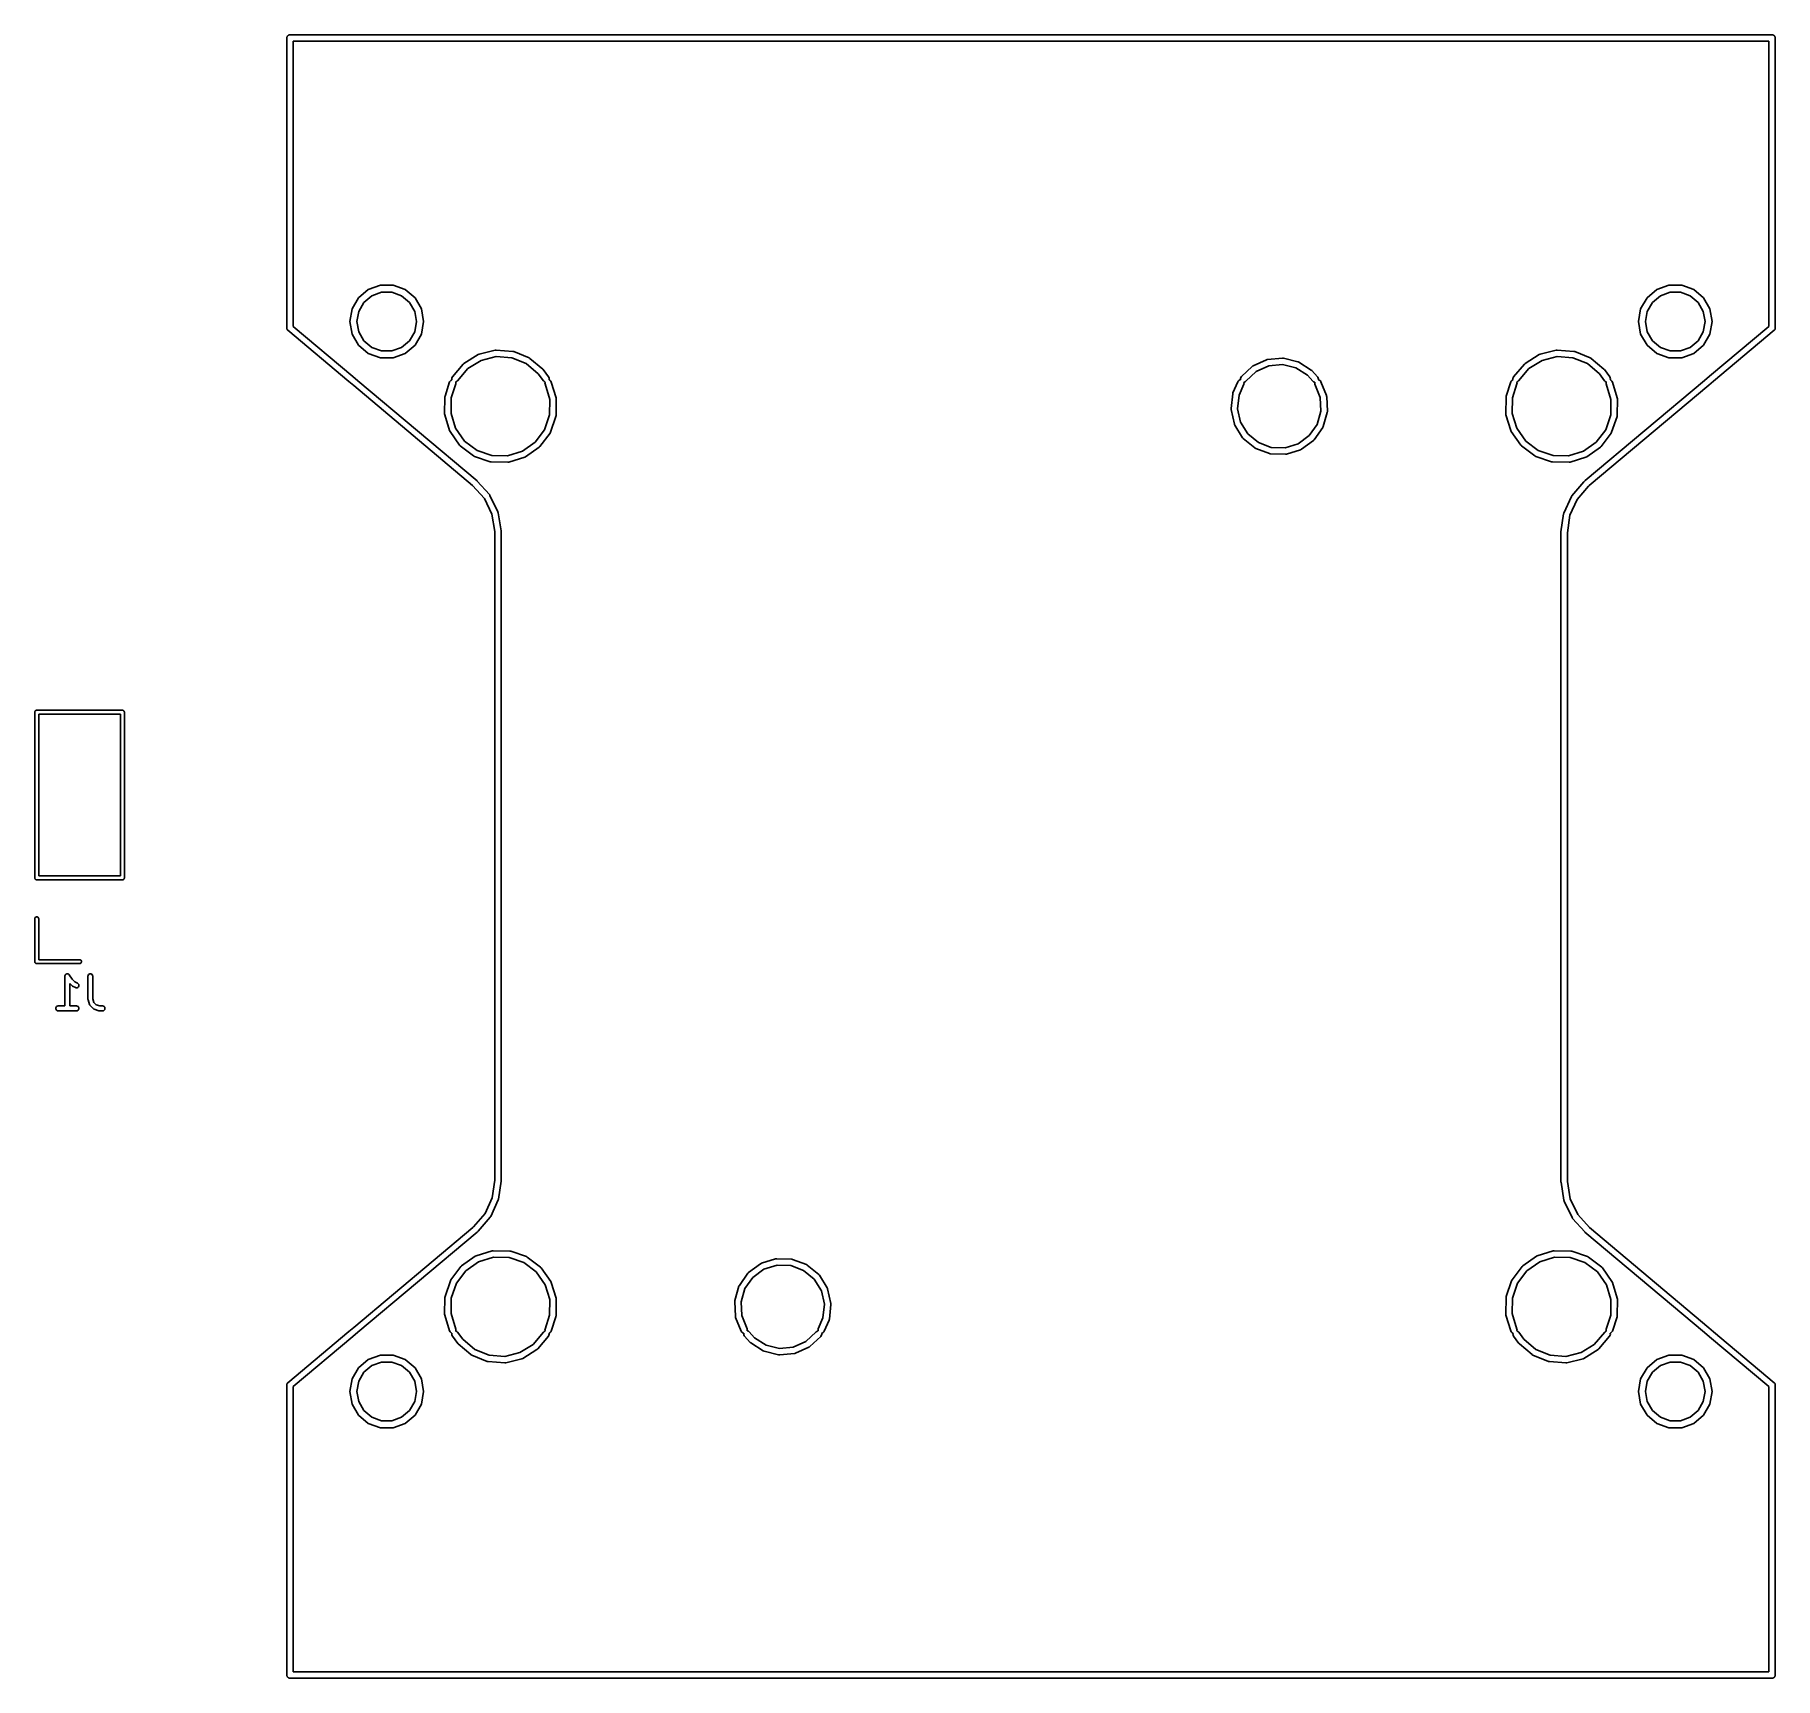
# Model space of a CAD drawing. Extents: x 111.4 to 165.4, y -127.2 to -76.2.
import ezdxf

# ---------------------------------------------------------------- set-up
doc = ezdxf.new("R2010")
doc.units = 0
doc.header["$MEASUREMENT"] = 0
doc.layers.add('BLACK', color=7, linetype='CONTINUOUS')

msp = doc.modelspace()

# ---------------------------------------------------------------- linework, layer by layer
at = {"layer": 'BLACK', "linetype": 'CONTINUOUS'}
for p, q in [((119.211, -76.2824), (119.214, -76.274)), ((119.211, -76.2913), (119.211, -76.2824)), ((119.211, -83.1863), (119.211, -76.2913)), ((119.211, -76.2913), (119.211, -76.2913)), ((119.214, -76.274), (119.216, -76.2653)), ((119.216, -76.2653), (119.22, -76.2576)), ((119.22, -76.2576), (119.223, -76.2492)), ((119.223, -76.2492), (119.229, -76.2424)), ((119.229, -76.2424), (119.233, -76.2347)), ((119.233, -76.2347), (119.24, -76.229)), ((119.24, -76.229), (119.246, -76.2222)), ((119.246, -76.2222), (119.253, -76.2178)), ((119.253, -76.2178), (119.26, -76.2121)), ((119.26, -76.2121), (119.269, -76.209)), ((119.269, -76.209), (119.276, -76.2046)), ((119.276, -76.2046), (119.285, -76.203)), ((119.285, -76.203), (119.293, -76.2)), ((119.293, -76.2), (119.302, -76.2)), ((119.302, -76.2), (119.302, -76.2)), ((119.302, -76.2), (165.32, -76.2)), ((165.211, -76.4), (119.411, -76.4)), ((119.411, -76.4), (119.411, -85.2534)), ((165.211, -83.2037), (165.211, -76.4)), ((165.32, -76.2), (165.32, -76.2)), ((165.32, -76.2), (165.329, -76.2)), ((165.329, -76.2), (165.337, -76.203)), ((165.337, -76.203), (165.346, -76.2046)), ((165.346, -76.2046), (165.353, -76.209)), ((165.353, -76.209), (165.362, -76.2121)), ((165.362, -76.2121), (165.369, -76.2178)), ((165.369, -76.2178), (165.376, -76.2222)), ((165.376, -76.2222), (165.382, -76.229)), ((165.382, -76.229), (165.389, -76.2347)), ((165.389, -76.2347), (165.393, -76.2424)), ((165.393, -76.2424), (165.399, -76.2492)), ((165.399, -76.2492), (165.402, -76.2576)), ((165.402, -76.2576), (165.406, -76.2653)), ((165.406, -76.2653), (165.408, -76.274)), ((165.408, -76.274), (165.411, -76.2824)), ((165.411, -76.2824), (165.411, -76.2912)), ((165.411, -76.2912), (165.411, -76.2913)), ((165.411, -76.2913), (165.411, -85.3087)), ((119.211, -83.3133), (119.211, -83.1863)), ((119.211, -83.1863), (119.211, -83.1863)), ((119.211, -85.2824), (119.211, -83.3133)), ((119.211, -83.3133), (119.211, -83.3133)), ((165.211, -83.3307), (165.211, -83.2037)), ((165.211, -83.2037), (165.211, -83.2037)), ((165.211, -83.3308), (165.211, -83.3307)), ((165.211, -85.2534), (165.211, -83.3308)), ((121.434, -84.364), (121.738, -84.1084)), ((121.738, -84.1084), (122.112, -83.9724)), ((122.15, -84.1891), (121.849, -84.2989)), ((122.112, -83.9724), (122.51, -83.9724)), ((122.472, -84.1891), (122.15, -84.1891)), ((122.773, -84.2989), (122.472, -84.1891)), ((122.51, -83.9724), (122.883, -84.1084)), ((122.883, -84.1084), (123.188, -84.364)), ((161.434, -84.364), (161.738, -84.1084)), ((161.738, -84.1084), (162.112, -83.9724)), ((162.15, -84.1891), (161.849, -84.2989)), ((162.112, -83.9724), (162.51, -83.9724)), ((162.472, -84.1891), (162.15, -84.1891)), ((162.773, -84.2989), (162.472, -84.1891)), ((162.51, -83.9724), (162.883, -84.1084)), ((162.883, -84.1084), (163.188, -84.364)), ((121.166, -85.1), (121.235, -84.7084)), ((121.235, -84.7084), (121.434, -84.364)), ((121.442, -84.7836), (121.386, -85.1)), ((121.602, -84.5054), (121.442, -84.7836)), ((121.849, -84.2989), (121.602, -84.5054)), ((123.02, -84.5054), (122.773, -84.2989)), ((123.18, -84.7836), (123.02, -84.5054)), ((123.236, -85.1), (123.18, -84.7836)), ((123.188, -84.364), (123.387, -84.7084)), ((123.387, -84.7084), (123.456, -85.1)), ((161.166, -85.1), (161.235, -84.7084)), ((161.235, -84.7084), (161.434, -84.364)), ((161.442, -84.7836), (161.386, -85.1)), ((161.602, -84.5054), (161.442, -84.7836)), ((161.849, -84.2989), (161.602, -84.5054)), ((163.02, -84.5054), (162.773, -84.2989)), ((163.18, -84.7836), (163.02, -84.5054)), ((163.236, -85.1), (163.18, -84.7836)), ((163.188, -84.364), (163.387, -84.7084)), ((163.387, -84.7084), (163.456, -85.1)), ((119.211, -85.3176), (119.211, -85.2824)), ((119.214, -85.326), (119.211, -85.3176)), ((119.216, -85.3347), (119.214, -85.326)), ((119.22, -85.3424), (119.216, -85.3347)), ((119.223, -85.3508), (119.22, -85.3424)), ((119.229, -85.3576), (119.223, -85.3508)), ((119.233, -85.3653), (119.229, -85.3576)), ((119.411, -85.2534), (121.263, -86.807)), ((121.235, -85.4916), (121.166, -85.1)), ((121.386, -85.1), (121.442, -85.4164)), ((123.18, -85.4164), (123.236, -85.1)), ((123.456, -85.1), (123.387, -85.4916)), ((161.235, -85.4916), (161.166, -85.1)), ((161.386, -85.1), (161.442, -85.4164)), ((163.18, -85.4164), (163.236, -85.1)), ((163.373, -86.7958), (165.211, -85.2534)), ((163.456, -85.1), (163.387, -85.4916)), ((165.393, -85.3576), (165.389, -85.3653)), ((165.399, -85.3508), (165.393, -85.3576)), ((165.402, -85.3424), (165.399, -85.3508)), ((165.406, -85.3347), (165.402, -85.3424)), ((165.408, -85.326), (165.406, -85.3347)), ((165.411, -85.3176), (165.408, -85.326)), ((165.411, -85.3087), (165.411, -85.3088)), ((165.411, -85.3088), (165.411, -85.3176)), ((119.24, -85.371), (119.233, -85.3653)), ((121.134, -86.9602), (119.24, -85.371)), ((119.24, -85.371), (119.24, -85.371)), ((121.434, -85.836), (121.235, -85.4916)), ((121.738, -86.0916), (121.434, -85.836)), ((121.442, -85.4164), (121.602, -85.6946)), ((121.602, -85.6946), (121.849, -85.9011)), ((122.773, -85.9011), (123.02, -85.6946)), ((123.188, -85.836), (122.883, -86.0916)), ((123.02, -85.6946), (123.18, -85.4164)), ((123.387, -85.4916), (123.188, -85.836)), ((161.434, -85.836), (161.235, -85.4916)), ((161.738, -86.0916), (161.434, -85.836)), ((161.442, -85.4164), (161.602, -85.6946)), ((161.602, -85.6946), (161.849, -85.9011)), ((162.773, -85.9011), (163.02, -85.6946)), ((163.188, -85.836), (162.883, -86.0916)), ((163.02, -85.6946), (163.18, -85.4164)), ((163.387, -85.4916), (163.188, -85.836)), ((165.382, -85.371), (163.501, -86.949)), ((165.389, -85.3653), (165.382, -85.371)), ((165.382, -85.371), (165.382, -85.371)), ((122.112, -86.2276), (121.738, -86.0916)), ((121.849, -85.9011), (122.15, -86.0109)), ((122.51, -86.2276), (122.112, -86.2276)), ((122.15, -86.0109), (122.472, -86.0109)), ((122.472, -86.0109), (122.773, -85.9011)), ((122.883, -86.0916), (122.51, -86.2276)), ((124.351, -86.8136), (124.684, -86.4187)), ((124.684, -86.4187), (124.698, -86.4066)), ((124.698, -86.4066), (124.708, -86.3982)), ((124.708, -86.3982), (125.146, -86.1253)), ((125.238, -86.3034), (124.827, -86.5596)), ((125.146, -86.1253), (125.175, -86.1131)), ((125.175, -86.1131), (125.676, -85.989)), ((125.708, -86.1869), (125.238, -86.3034)), ((125.676, -85.989), (125.707, -85.9863)), ((125.707, -85.9863), (125.707, -85.9863)), ((125.707, -85.9863), (126.222, -86.0231)), ((126.192, -86.2215), (125.708, -86.1869)), ((126.641, -86.4037), (126.192, -86.2215)), ((126.222, -86.0231), (126.222, -86.0231)), ((126.222, -86.0231), (126.237, -86.0267)), ((126.237, -86.0267), (126.252, -86.0302)), ((126.252, -86.0302), (126.252, -86.0302)), ((126.252, -86.0302), (126.731, -86.2243)), ((127.014, -86.7181), (126.641, -86.4037)), ((126.731, -86.2243), (126.731, -86.2243)), ((126.731, -86.2243), (126.743, -86.2321)), ((126.743, -86.2321), (126.757, -86.2405)), ((126.757, -86.2405), (126.757, -86.2405)), ((126.757, -86.2405), (127.152, -86.5729)), ((149.204, -86.4729), (149.623, -86.2847)), ((149.623, -86.2847), (149.64, -86.279)), ((149.64, -86.279), (149.648, -86.2783)), ((149.648, -86.2783), (149.655, -86.2763)), ((149.655, -86.2763), (150.113, -86.2342)), ((150.115, -86.4348), (149.69, -86.474)), ((150.113, -86.2342), (150.13, -86.2341)), ((150.113, -86.2342), (150.113, -86.2342)), ((150.113, -86.2342), (150.113, -86.2342)), ((150.529, -86.5354), (150.115, -86.4348)), ((150.13, -86.2341), (150.138, -86.236)), ((150.138, -86.236), (150.146, -86.2366)), ((150.146, -86.2366), (150.592, -86.3449)), ((150.592, -86.3449), (150.592, -86.3449)), ((150.592, -86.3449), (150.592, -86.3449)), ((150.592, -86.3449), (150.609, -86.3504)), ((150.609, -86.3504), (150.615, -86.3547)), ((150.615, -86.3547), (150.623, -86.3578)), ((150.623, -86.3578), (151.01, -86.6051)), ((157.291, -86.8136), (157.624, -86.4187)), ((157.624, -86.4187), (157.638, -86.4066)), ((157.638, -86.4066), (157.648, -86.3982)), ((157.648, -86.3982), (158.086, -86.1253)), ((158.178, -86.3034), (157.767, -86.5596)), ((158.086, -86.1253), (158.115, -86.1131)), ((158.115, -86.1131), (158.616, -85.989)), ((158.648, -86.1869), (158.178, -86.3034)), ((158.616, -85.989), (158.647, -85.9863)), ((158.647, -85.9863), (158.647, -85.9863)), ((158.647, -85.9863), (159.162, -86.0231)), ((159.132, -86.2215), (158.648, -86.1869)), ((159.581, -86.4037), (159.132, -86.2215)), ((159.162, -86.0231), (159.162, -86.0231)), ((159.162, -86.0231), (159.177, -86.0267)), ((159.177, -86.0267), (159.192, -86.0302)), ((159.192, -86.0302), (159.192, -86.0302)), ((159.192, -86.0302), (159.671, -86.2243)), ((159.954, -86.7181), (159.581, -86.4037)), ((159.671, -86.2243), (159.671, -86.2243)), ((159.671, -86.2243), (159.683, -86.2321)), ((159.683, -86.2321), (159.697, -86.2405)), ((159.697, -86.2405), (159.697, -86.2405)), ((159.697, -86.2405), (160.092, -86.5729)), ((162.112, -86.2276), (161.738, -86.0916)), ((161.849, -85.9011), (162.15, -86.0109)), ((162.51, -86.2276), (162.112, -86.2276)), ((162.15, -86.0109), (162.472, -86.0109)), ((162.472, -86.0109), (162.773, -85.9011)), ((162.883, -86.0916), (162.51, -86.2276)), ((121.285, -87.0872), (121.134, -86.9602)), ((121.134, -86.9602), (121.134, -86.9602)), ((121.263, -86.807), (121.263, -86.807)), ((121.263, -86.807), (121.414, -86.934)), ((121.414, -86.934), (121.414, -86.934)), ((121.414, -86.934), (125.118, -90.0417)), ((124.121, -87.4144), (124.264, -86.9741)), ((124.264, -86.9741), (124.278, -86.9462)), ((124.278, -86.9462), (124.3, -86.9241)), ((124.3, -86.9241), (124.328, -86.9099)), ((124.328, -86.8709), (124.335, -86.8404)), ((124.331, -86.902), (124.328, -86.8709)), ((124.328, -86.9099), (124.334, -86.909)), ((124.334, -86.909), (124.331, -86.902)), ((124.335, -86.8404), (124.351, -86.8136)), ((124.481, -86.9629), (124.454, -86.9743)), ((124.454, -86.9743), (124.459, -87.005)), ((124.504, -86.9424), (124.481, -86.9629)), ((124.827, -86.5596), (124.504, -86.9424)), ((127.173, -86.9368), (127.014, -86.7181)), ((127.152, -86.5729), (127.16, -86.5821)), ((127.16, -86.5821), (127.169, -86.5907)), ((127.169, -86.5907), (127.335, -86.8192)), ((127.195, -86.9589), (127.173, -86.9368)), ((127.223, -86.9731), (127.195, -86.9589)), ((127.228, -86.9739), (127.223, -86.9731)), ((127.223, -87.0034), (127.228, -86.9739)), ((127.335, -86.8192), (127.349, -86.8471)), ((127.349, -86.8471), (127.354, -86.878)), ((127.354, -86.878), (127.349, -86.9089)), ((127.349, -86.9089), (127.349, -86.9092)), ((127.349, -86.9092), (127.356, -86.9104)), ((127.356, -86.9104), (127.383, -86.9251)), ((127.383, -86.9251), (127.405, -86.9475)), ((127.405, -86.9475), (127.419, -86.9757)), ((127.419, -86.9757), (127.57, -87.4692)), ((148.58, -87.3135), (148.73, -86.9653)), ((148.73, -86.9653), (148.739, -86.9501)), ((148.739, -86.9501), (148.761, -86.926)), ((148.761, -86.926), (148.79, -86.9104)), ((148.79, -86.9104), (148.814, -86.9063)), ((148.81, -86.8621), (148.821, -86.831)), ((148.81, -86.895), (148.81, -86.8621)), ((148.814, -86.9063), (148.81, -86.895)), ((148.821, -86.831), (148.841, -86.8049)), ((148.841, -86.8049), (149.177, -86.491)), ((148.934, -86.9749), (148.917, -86.9763)), ((148.917, -86.9763), (148.919, -86.9801)), ((148.919, -86.9801), (148.922, -87.0128)), ((148.964, -86.9617), (148.934, -86.9749)), ((148.977, -86.9511), (148.964, -86.9617)), ((149.301, -86.6485), (148.977, -86.9511)), ((149.177, -86.491), (149.19, -86.4804)), ((149.177, -86.491), (149.177, -86.491)), ((149.177, -86.491), (149.177, -86.491)), ((149.19, -86.4804), (149.197, -86.4772)), ((149.197, -86.4772), (149.204, -86.4729)), ((149.69, -86.474), (149.301, -86.6485)), ((150.892, -86.7667), (150.529, -86.5354)), ((151.057, -86.9459), (150.892, -86.7667)), ((151.01, -86.6051), (151.024, -86.6156)), ((151.024, -86.6156), (151.027, -86.6189)), ((151.027, -86.6189), (151.03, -86.6215)), ((151.03, -86.6215), (151.204, -86.8101)), ((151.083, -86.966), (151.057, -86.9459)), ((151.114, -86.9766), (151.083, -86.966)), ((151.123, -86.9766), (151.114, -86.9766)), ((151.118, -86.9927), (151.123, -86.9766)), ((151.204, -86.8101), (151.215, -86.8238)), ((151.215, -86.8238), (151.228, -86.8539)), ((151.23, -86.8866), (151.225, -86.9066)), ((151.225, -86.9066), (151.238, -86.907)), ((151.228, -86.8539), (151.23, -86.8866)), ((151.238, -86.907), (151.268, -86.9188)), ((151.268, -86.9188), (151.293, -86.9399)), ((151.293, -86.9399), (151.31, -86.968)), ((151.31, -86.968), (151.481, -87.395)), ((157.061, -87.4144), (157.204, -86.9741)), ((157.204, -86.9741), (157.218, -86.9462)), ((157.218, -86.9462), (157.24, -86.9241)), ((157.24, -86.9241), (157.268, -86.9099)), ((157.268, -86.8709), (157.275, -86.8404)), ((157.271, -86.902), (157.268, -86.8709)), ((157.268, -86.9099), (157.274, -86.909)), ((157.274, -86.909), (157.271, -86.902)), ((157.275, -86.8404), (157.291, -86.8136)), ((157.421, -86.9629), (157.394, -86.9743)), ((157.394, -86.9743), (157.399, -87.005)), ((157.444, -86.9424), (157.421, -86.9629)), ((157.767, -86.5596), (157.444, -86.9424)), ((159.511, -90.0359), (163.221, -86.9228)), ((160.113, -86.9368), (159.954, -86.7181)), ((160.092, -86.5729), (160.1, -86.5821)), ((160.1, -86.5821), (160.109, -86.5907)), ((160.109, -86.5907), (160.275, -86.8192)), ((160.135, -86.9589), (160.113, -86.9368)), ((160.163, -86.9731), (160.135, -86.9589)), ((160.168, -86.9739), (160.163, -86.9731)), ((160.163, -87.0034), (160.168, -86.9739)), ((160.275, -86.8192), (160.289, -86.8471)), ((160.289, -86.8471), (160.294, -86.878)), ((160.294, -86.878), (160.289, -86.9089)), ((160.289, -86.9089), (160.289, -86.9092)), ((160.289, -86.9092), (160.296, -86.9104)), ((160.296, -86.9104), (160.323, -86.9251)), ((160.323, -86.9251), (160.345, -86.9475)), ((160.345, -86.9475), (160.359, -86.9757)), ((160.359, -86.9757), (160.51, -87.4692)), ((163.221, -86.9228), (163.373, -86.7958)), ((163.221, -86.9228), (163.221, -86.9228)), ((163.501, -86.949), (163.35, -87.076)), ((163.373, -86.7958), (163.373, -86.7958)), ((163.501, -86.949), (163.501, -86.949)), ((124.977, -90.1847), (121.285, -87.0872)), ((121.285, -87.0872), (121.285, -87.0872)), ((124.107, -87.9599), (124.116, -87.4437)), ((124.116, -87.4437), (124.118, -87.4291)), ((124.118, -87.4291), (124.121, -87.4144)), ((124.315, -87.462), (124.308, -87.9473)), ((124.454, -87.0359), (124.315, -87.462)), ((124.459, -87.005), (124.454, -87.0359)), ((127.228, -87.0343), (127.223, -87.0034)), ((127.374, -87.5127), (127.228, -87.0343)), ((127.367, -87.9972), (127.374, -87.5127)), ((127.575, -87.5001), (127.566, -88.0163)), ((127.57, -87.4692), (127.57, -87.4692)), ((127.57, -87.4692), (127.575, -87.5001)), ((148.523, -87.7996), (148.572, -87.3425)), ((148.572, -87.3425), (148.575, -87.3256)), ((148.575, -87.3256), (148.578, -87.3198)), ((148.578, -87.3198), (148.58, -87.3135)), ((148.769, -87.379), (148.723, -87.8045)), ((148.914, -87.0447), (148.769, -87.379)), ((148.922, -87.0128), (148.914, -87.0447)), ((151.12, -87.0255), (151.118, -86.9927)), ((151.125, -87.042), (151.12, -87.0255)), ((151.289, -87.4536), (151.125, -87.042)), ((151.31, -87.8795), (151.289, -87.4536)), ((151.481, -87.395), (151.481, -87.395)), ((151.481, -87.395), (151.481, -87.395)), ((151.481, -87.395), (151.486, -87.4115)), ((151.486, -87.4115), (151.486, -87.4194)), ((151.486, -87.4194), (151.488, -87.4271)), ((151.488, -87.4271), (151.51, -87.8862)), ((157.047, -87.9599), (157.056, -87.4437)), ((157.056, -87.4437), (157.058, -87.4291)), ((157.058, -87.4291), (157.061, -87.4144)), ((157.255, -87.462), (157.248, -87.9473)), ((157.394, -87.0359), (157.255, -87.462)), ((157.399, -87.005), (157.394, -87.0359)), ((163.35, -87.076), (159.64, -90.189)), ((160.168, -87.0343), (160.163, -87.0034)), ((160.314, -87.5127), (160.168, -87.0343)), ((160.307, -87.9972), (160.314, -87.5127)), ((160.515, -87.5001), (160.506, -88.0163)), ((160.51, -87.4692), (160.51, -87.4692)), ((160.51, -87.4692), (160.515, -87.5001)), ((163.35, -87.076), (163.35, -87.076)), ((124.112, -87.9908), (124.107, -87.9599)), ((124.263, -88.4843), (124.112, -87.9908)), ((124.308, -87.9473), (124.45, -88.4105)), ((127.209, -88.4555), (127.367, -87.9972)), ((127.561, -88.0471), (127.393, -88.5354)), ((127.566, -88.0163), (127.561, -88.0471)), ((127.566, -88.0163), (127.566, -88.0163)), ((148.522, -87.8153), (148.523, -87.8074)), ((148.525, -87.8324), (148.522, -87.8153)), ((148.523, -87.8074), (148.523, -87.7996)), ((148.626, -88.2808), (148.525, -87.8324)), ((148.723, -87.8045), (148.817, -88.2204)), ((151.192, -88.2893), (151.31, -87.8795)), ((151.507, -87.9189), (151.379, -88.3606)), ((151.508, -87.911), (151.507, -87.9189)), ((151.51, -87.9035), (151.508, -87.911)), ((151.51, -87.8862), (151.51, -87.8862)), ((151.51, -87.8862), (151.51, -87.8862)), ((151.51, -87.8862), (151.51, -87.9035)), ((157.052, -87.9908), (157.047, -87.9599)), ((157.203, -88.4843), (157.052, -87.9908)), ((157.248, -87.9473), (157.39, -88.4105)), ((160.149, -88.4555), (160.307, -87.9972)), ((160.501, -88.0471), (160.333, -88.5354)), ((160.506, -88.0163), (160.501, -88.0471)), ((160.506, -88.0163), (160.506, -88.0163)), ((124.277, -88.5125), (124.263, -88.4843)), ((124.263, -88.4843), (124.263, -88.4843)), ((124.574, -88.935), (124.277, -88.5125)), ((124.45, -88.4105), (124.728, -88.8071)), ((126.918, -88.8429), (127.209, -88.4555)), ((127.379, -88.5631), (127.068, -88.9757)), ((127.393, -88.5354), (127.379, -88.5631)), ((148.629, -88.2881), (148.626, -88.2808)), ((148.631, -88.2958), (148.629, -88.2881)), ((148.638, -88.3112), (148.631, -88.2958)), ((148.88, -88.7026), (148.638, -88.3112)), ((148.638, -88.3112), (148.638, -88.3112)), ((148.638, -88.3112), (148.638, -88.3112)), ((148.817, -88.2204), (149.041, -88.5835)), ((149.041, -88.5835), (149.37, -88.8545)), ((150.948, -88.6388), (151.192, -88.2893)), ((151.365, -88.3903), (151.102, -88.767)), ((151.369, -88.3832), (151.365, -88.3903)), ((151.373, -88.3767), (151.369, -88.3832)), ((151.379, -88.3606), (151.373, -88.3767)), ((157.217, -88.5125), (157.203, -88.4843)), ((157.203, -88.4843), (157.203, -88.4843)), ((157.514, -88.935), (157.217, -88.5125)), ((157.39, -88.4105), (157.668, -88.8071)), ((159.858, -88.8429), (160.149, -88.4555)), ((160.319, -88.5631), (160.008, -88.9757)), ((160.333, -88.5354), (160.319, -88.5631)), ((124.595, -88.9575), (124.574, -88.935)), ((125.008, -89.2677), (124.595, -88.9575)), ((124.595, -88.9575), (124.595, -88.9575)), ((124.728, -88.8071), (125.115, -89.0983)), ((125.115, -89.0983), (125.574, -89.2555)), ((126.058, -89.2634), (126.522, -89.1212)), ((126.522, -89.1212), (126.918, -88.8429)), ((127.046, -88.9975), (126.623, -89.294)), ((127.068, -88.9757), (127.046, -88.9975)), ((127.068, -88.9757), (127.068, -88.9757)), ((148.885, -88.7085), (148.88, -88.7026)), ((148.889, -88.7152), (148.885, -88.7085)), ((148.901, -88.7273), (148.889, -88.7152)), ((149.256, -89.0195), (148.901, -88.7273)), ((148.901, -88.7273), (148.901, -88.7273)), ((148.901, -88.7273), (148.901, -88.7273)), ((149.263, -89.0234), (149.256, -89.0195)), ((149.269, -89.0285), (149.263, -89.0234)), ((149.285, -89.0359), (149.269, -89.0285)), ((149.715, -89.1974), (149.285, -89.0359)), ((149.37, -88.8545), (149.77, -89.0043)), ((149.77, -89.0043), (150.196, -89.0166)), ((150.196, -89.0166), (150.603, -88.8903)), ((150.678, -89.0764), (150.239, -89.2126)), ((150.603, -88.8903), (150.948, -88.6388)), ((150.685, -89.0728), (150.678, -89.0764)), ((150.693, -89.0705), (150.685, -89.0728)), ((150.708, -89.0616), (150.693, -89.0705)), ((151.079, -88.7905), (150.708, -89.0616)), ((150.708, -89.0616), (150.708, -89.0616)), ((150.708, -89.0616), (150.708, -89.0616)), ((151.084, -88.7849), (151.079, -88.7905)), ((151.091, -88.7803), (151.084, -88.7849)), ((151.102, -88.767), (151.091, -88.7803)), ((151.102, -88.767), (151.102, -88.767)), ((151.102, -88.767), (151.102, -88.767)), ((157.535, -88.9575), (157.514, -88.935)), ((157.948, -89.2677), (157.535, -88.9575)), ((157.535, -88.9575), (157.535, -88.9575)), ((157.668, -88.8071), (158.055, -89.0983)), ((158.055, -89.0983), (158.514, -89.2555)), ((158.998, -89.2634), (159.462, -89.1212)), ((159.462, -89.1212), (159.858, -88.8429)), ((159.986, -88.9975), (159.563, -89.294)), ((160.008, -88.9757), (159.986, -88.9975)), ((160.008, -88.9757), (160.008, -88.9757)), ((125.036, -89.2823), (125.008, -89.2677)), ((125.524, -89.4498), (125.036, -89.2823)), ((125.555, -89.4552), (125.524, -89.4498)), ((126.071, -89.4637), (125.555, -89.4552)), ((125.555, -89.4552), (125.555, -89.4552)), ((125.574, -89.2555), (126.058, -89.2634)), ((126.102, -89.4593), (126.071, -89.4637)), ((126.071, -89.4637), (126.071, -89.4637)), ((126.595, -89.3078), (126.102, -89.4593)), ((126.102, -89.4593), (126.102, -89.4593)), ((126.623, -89.294), (126.595, -89.3078)), ((126.595, -89.3078), (126.595, -89.3078)), ((149.723, -89.1989), (149.715, -89.1974)), ((149.73, -89.2017), (149.723, -89.1989)), ((149.747, -89.2037), (149.73, -89.2017)), ((150.207, -89.217), (149.747, -89.2037)), ((149.747, -89.2037), (149.747, -89.2037)), ((149.747, -89.2037), (149.747, -89.2037)), ((150.215, -89.216), (150.207, -89.217)), ((150.222, -89.2163), (150.215, -89.216)), ((150.239, -89.2126), (150.222, -89.2163)), ((157.976, -89.2823), (157.948, -89.2677)), ((158.464, -89.4498), (157.976, -89.2823)), ((158.495, -89.4552), (158.464, -89.4498)), ((159.011, -89.4637), (158.495, -89.4552)), ((158.495, -89.4552), (158.495, -89.4552)), ((158.514, -89.2555), (158.998, -89.2634)), ((159.042, -89.4593), (159.011, -89.4637)), ((159.011, -89.4637), (159.011, -89.4637)), ((159.535, -89.3078), (159.042, -89.4593)), ((159.042, -89.4593), (159.042, -89.4593)), ((159.563, -89.294), (159.535, -89.3078)), ((159.535, -89.3078), (159.535, -89.3078)), ((125.341, -90.5912), (124.977, -90.1847)), ((125.118, -90.0417), (125.122, -90.0472)), ((125.122, -90.0472), (125.499, -90.4684)), ((159.1, -90.502), (159.47, -90.0724)), ((159.617, -90.2087), (159.261, -90.6217)), ((159.47, -90.0724), (159.471, -90.0715)), ((159.471, -90.0715), (159.477, -90.067)), ((159.477, -90.067), (159.481, -90.0617)), ((159.481, -90.0617), (159.504, -90.0421)), ((159.504, -90.0417), (159.511, -90.0362)), ((159.504, -90.0421), (159.504, -90.0417)), ((159.511, -90.0362), (159.511, -90.0359)), ((159.511, -90.0359), (159.511, -90.0359)), ((159.64, -90.189), (159.617, -90.2087)), ((125.573, -91.0769), (125.341, -90.5912)), ((125.499, -90.4684), (125.499, -90.4684)), ((125.499, -90.4684), (125.499, -90.4684)), ((125.499, -90.4684), (125.5, -90.4693)), ((125.5, -90.4693), (125.508, -90.4807)), ((125.508, -90.4807), (125.515, -90.492)), ((125.515, -90.492), (125.76, -91.0036)), ((158.85, -91.0421), (159.085, -90.5259)), ((159.261, -90.6217), (159.038, -91.1118)), ((159.085, -90.5259), (159.086, -90.5248)), ((159.085, -90.5259), (159.085, -90.5259)), ((159.085, -90.5259), (159.085, -90.5259)), ((159.086, -90.5248), (159.093, -90.5134)), ((159.093, -90.5134), (159.1, -90.502)), ((125.661, -91.615), (125.573, -91.0769)), ((125.76, -91.0036), (125.76, -91.0047)), ((125.76, -91.0047), (125.764, -91.0177)), ((125.764, -91.0177), (125.768, -91.0307)), ((125.768, -91.0307), (125.859, -91.5903)), ((158.762, -91.6291), (158.842, -91.0693)), ((158.842, -91.0693), (158.843, -91.0681)), ((158.842, -91.0693), (158.842, -91.0693)), ((158.842, -91.0693), (158.842, -91.0693)), ((158.843, -91.0681), (158.847, -91.0551)), ((158.847, -91.0551), (158.85, -91.0421)), ((159.038, -91.1118), (158.961, -91.6519)), ((125.661, -91.6452), (125.661, -91.615)), ((125.661, -111.748), (125.661, -91.6452)), ((125.859, -91.5903), (125.86, -91.5915)), ((125.86, -91.5915), (125.86, -91.5985)), ((125.86, -91.5985), (125.861, -91.6055)), ((125.861, -91.6055), (125.861, -91.6356)), ((125.861, -91.6356), (125.861, -91.6361)), ((125.861, -91.6361), (125.861, -111.764)), ((158.761, -91.6361), (158.762, -91.6291)), ((158.761, -111.764), (158.761, -91.6361)), ((158.961, -91.6519), (158.961, -111.755)), ((111.386, -97.2114), (111.388, -97.2064)), ((111.386, -97.2168), (111.386, -97.2114)), ((111.386, -102.367), (111.386, -97.2168)), ((111.388, -97.2064), (111.389, -97.2012)), ((111.389, -97.2012), (111.391, -97.1966)), ((111.391, -97.1966), (111.393, -97.1915)), ((111.393, -97.1915), (111.397, -97.1874)), ((111.397, -97.1874), (111.399, -97.1828)), ((111.399, -97.1828), (111.403, -97.1794)), ((111.403, -97.1794), (111.407, -97.1753)), ((111.407, -97.1753), (111.411, -97.1727)), ((111.411, -97.1727), (111.416, -97.1692)), ((111.416, -97.1692), (111.421, -97.1674)), ((111.421, -97.1674), (111.425, -97.1647)), ((111.425, -97.1647), (111.43, -97.1638)), ((111.43, -97.1638), (111.435, -97.162)), ((111.435, -97.162), (111.441, -97.162)), ((111.441, -97.162), (111.441, -97.162)), ((111.441, -97.162), (114.111, -97.162)), ((114.111, -97.162), (114.117, -97.162)), ((114.111, -97.162), (114.111, -97.162)), ((114.117, -97.162), (114.122, -97.1638)), ((114.122, -97.1638), (114.127, -97.1647)), ((114.127, -97.1647), (114.131, -97.1674)), ((114.131, -97.1674), (114.136, -97.1692)), ((114.136, -97.1692), (114.141, -97.1727)), ((114.141, -97.1727), (114.145, -97.1753)), ((114.145, -97.1753), (114.149, -97.1794)), ((114.149, -97.1794), (114.153, -97.1828)), ((114.153, -97.1828), (114.155, -97.1875)), ((114.155, -97.1875), (114.159, -97.1915)), ((114.159, -97.1915), (114.161, -97.1965)), ((114.161, -97.1965), (114.163, -97.2012)), ((114.163, -97.2012), (114.164, -97.2064)), ((114.164, -97.2064), (114.166, -97.2114)), ((114.166, -97.2114), (114.166, -97.2167)), ((114.166, -97.2167), (114.166, -97.2168)), ((114.166, -97.2168), (114.166, -102.367)), ((111.506, -97.282), (111.506, -102.302)), ((114.046, -97.282), (111.506, -97.282)), ((114.046, -102.302), (114.046, -97.282)), ((111.386, -102.373), (111.386, -102.367)), ((111.386, -102.367), (111.386, -102.367)), ((111.388, -102.378), (111.386, -102.373)), ((111.389, -102.383), (111.388, -102.378)), ((111.391, -102.387), (111.389, -102.383)), ((111.393, -102.392), (111.391, -102.387)), ((111.397, -102.397), (111.393, -102.392)), ((111.399, -102.401), (111.397, -102.397)), ((111.403, -102.405), (111.399, -102.401)), ((111.407, -102.409), (111.403, -102.405)), ((111.411, -102.411), (111.407, -102.409)), ((111.416, -102.415), (111.411, -102.411)), ((111.421, -102.417), (111.416, -102.415)), ((111.425, -102.419), (111.421, -102.417)), ((111.43, -102.42), (111.425, -102.419)), ((111.435, -102.422), (111.43, -102.42)), ((111.441, -102.422), (111.435, -102.422)), ((114.111, -102.422), (111.441, -102.422)), ((111.441, -102.422), (111.441, -102.422)), ((111.506, -102.302), (114.046, -102.302)), ((114.117, -102.422), (114.111, -102.422)), ((114.111, -102.422), (114.111, -102.422)), ((114.122, -102.42), (114.117, -102.422)), ((114.127, -102.419), (114.122, -102.42)), ((114.131, -102.417), (114.127, -102.419)), ((114.136, -102.415), (114.131, -102.417)), ((114.141, -102.411), (114.136, -102.415)), ((114.145, -102.409), (114.141, -102.411)), ((114.149, -102.405), (114.145, -102.409)), ((114.153, -102.401), (114.149, -102.405)), ((114.155, -102.397), (114.153, -102.401)), ((114.159, -102.392), (114.155, -102.397)), ((114.161, -102.387), (114.159, -102.392)), ((114.163, -102.383), (114.161, -102.387)), ((114.164, -102.378), (114.163, -102.383)), ((114.166, -102.373), (114.164, -102.378)), ((114.166, -102.367), (114.166, -102.367)), ((114.166, -102.367), (114.166, -102.373)), ((111.386, -103.627), (111.389, -103.611)), ((111.386, -104.951), (111.386, -103.627)), ((111.389, -103.611), (111.399, -103.593)), ((111.399, -103.593), (111.416, -103.579)), ((111.416, -103.579), (111.435, -103.572)), ((111.435, -103.572), (111.457, -103.572)), ((111.457, -103.572), (111.476, -103.579)), ((111.476, -103.579), (111.493, -103.593)), ((111.493, -103.593), (111.503, -103.611)), ((111.503, -103.611), (111.506, -103.627)), ((111.506, -103.627), (111.506, -104.902)), ((111.386, -104.973), (111.386, -104.951)), ((111.388, -104.978), (111.386, -104.973)), ((111.389, -104.983), (111.388, -104.978)), ((111.391, -104.987), (111.389, -104.983)), ((111.393, -104.992), (111.391, -104.987)), ((111.397, -104.997), (111.393, -104.992)), ((111.399, -105.001), (111.397, -104.997)), ((111.403, -105.005), (111.399, -105.001)), ((111.407, -105.009), (111.403, -105.005)), ((111.411, -105.011), (111.407, -105.009)), ((111.416, -105.015), (111.411, -105.011)), ((111.421, -105.017), (111.416, -105.015)), ((111.425, -105.019), (111.421, -105.017)), ((111.43, -105.02), (111.425, -105.019)), ((111.435, -105.022), (111.43, -105.02)), ((111.441, -105.022), (111.435, -105.022)), ((112.781, -105.022), (111.441, -105.022)), ((111.441, -105.022), (111.441, -105.022)), ((111.506, -104.902), (112.781, -104.902)), ((112.358, -105.349), (112.361, -105.348)), ((112.361, -105.348), (112.365, -105.346)), ((112.365, -105.346), (112.374, -105.344)), ((112.374, -105.344), (112.382, -105.341)), ((112.382, -105.341), (112.386, -105.341)), ((112.386, -105.341), (112.39, -105.34)), ((112.39, -105.34), (112.399, -105.341)), ((112.399, -105.341), (112.408, -105.341)), ((112.408, -105.341), (112.412, -105.342)), ((112.412, -105.342), (112.416, -105.342)), ((112.416, -105.342), (112.424, -105.346)), ((112.424, -105.346), (112.433, -105.349)), ((112.781, -104.902), (112.797, -104.905)), ((112.797, -105.019), (112.781, -105.022)), ((112.797, -104.905), (112.815, -104.915)), ((112.815, -105.009), (112.797, -105.019)), ((112.815, -104.915), (112.829, -104.932)), ((112.829, -104.992), (112.815, -105.009)), ((112.829, -104.932), (112.836, -104.951)), ((112.836, -104.973), (112.829, -104.992)), ((112.836, -104.951), (112.836, -104.973)), ((113.072, -105.349), (113.096, -105.341)), ((113.096, -105.341), (113.122, -105.341)), ((113.122, -105.341), (113.147, -105.349)), ((112.32, -105.414), (112.321, -105.41)), ((112.32, -106.339), (112.32, -105.414)), ((112.321, -105.406), (112.323, -105.398)), ((112.321, -105.41), (112.321, -105.406)), ((112.323, -105.398), (112.325, -105.389)), ((112.325, -105.389), (112.327, -105.385)), ((112.327, -105.385), (112.328, -105.381)), ((112.328, -105.381), (112.333, -105.374)), ((112.333, -105.374), (112.338, -105.366)), ((112.338, -105.366), (112.341, -105.364)), ((112.341, -105.364), (112.343, -105.36)), ((112.343, -105.36), (112.351, -105.355)), ((112.351, -105.355), (112.358, -105.349)), ((112.433, -105.349), (112.436, -105.352)), ((112.436, -105.352), (112.439, -105.354)), ((112.439, -105.354), (112.446, -105.36)), ((112.446, -105.36), (112.453, -105.366)), ((112.453, -105.366), (112.455, -105.37)), ((112.455, -105.37), (112.457, -105.373)), ((112.457, -105.373), (112.549, -105.509)), ((112.532, -105.706), (112.47, -105.643)), ((112.47, -105.643), (112.47, -106.339)), ((112.542, -105.712), (112.532, -105.706)), ((112.552, -105.72), (112.542, -105.712)), ((112.549, -105.509), (112.63, -105.591)), ((112.647, -105.767), (112.552, -105.72)), ((112.63, -105.591), (112.714, -105.633)), ((112.672, -105.775), (112.647, -105.767)), ((112.698, -105.773), (112.672, -105.775)), ((112.722, -105.763), (112.698, -105.773)), ((112.714, -105.633), (112.735, -105.649)), ((112.741, -105.745), (112.722, -105.763)), ((112.735, -105.649), (112.75, -105.67)), ((112.753, -105.721), (112.741, -105.745)), ((112.75, -105.67), (112.756, -105.696)), ((112.756, -105.696), (112.753, -105.721)), ((113.034, -105.414), (113.039, -105.389)), ((113.034, -106.129), (113.034, -105.414)), ((113.039, -105.389), (113.052, -105.366)), ((113.052, -105.366), (113.072, -105.349)), ((113.147, -105.349), (113.167, -105.366)), ((113.167, -105.366), (113.18, -105.389)), ((113.18, -105.389), (113.184, -105.414)), ((113.184, -105.414), (113.184, -106.116)), ((112.035, -106.401), (112.044, -106.377)), ((112.035, -106.427), (112.035, -106.401)), ((112.044, -106.452), (112.035, -106.427)), ((112.044, -106.377), (112.061, -106.357)), ((112.061, -106.357), (112.084, -106.344)), ((112.084, -106.344), (112.109, -106.339)), ((112.109, -106.339), (112.32, -106.339)), ((112.47, -106.339), (112.681, -106.339)), ((112.681, -106.339), (112.706, -106.344)), ((112.706, -106.344), (112.729, -106.357)), ((112.729, -106.357), (112.746, -106.377)), ((112.746, -106.377), (112.755, -106.401)), ((112.755, -106.427), (112.746, -106.452)), ((112.755, -106.401), (112.755, -106.427)), ((113.036, -106.141), (113.034, -106.129)), ((113.038, -106.152), (113.036, -106.141)), ((113.086, -106.295), (113.038, -106.152)), ((113.088, -106.299), (113.086, -106.295)), ((113.089, -106.303), (113.088, -106.299)), ((113.094, -106.31), (113.089, -106.303)), ((113.098, -106.318), (113.094, -106.31)), ((113.101, -106.321), (113.098, -106.318)), ((113.104, -106.325), (113.101, -106.321)), ((113.199, -106.42), (113.104, -106.325)), ((113.184, -106.116), (113.223, -106.231)), ((113.203, -106.422), (113.199, -106.42)), ((113.206, -106.426), (113.203, -106.422)), ((113.213, -106.43), (113.206, -106.426)), ((113.223, -106.231), (113.293, -106.301)), ((113.293, -106.301), (113.407, -106.339)), ((113.407, -106.339), (113.49, -106.339)), ((113.49, -106.339), (113.516, -106.344)), ((113.516, -106.344), (113.538, -106.357)), ((113.538, -106.357), (113.555, -106.377)), ((113.555, -106.377), (113.564, -106.401)), ((113.564, -106.427), (113.555, -106.452)), ((113.564, -106.401), (113.564, -106.427)), ((112.061, -106.472), (112.044, -106.452)), ((112.084, -106.485), (112.061, -106.472)), ((112.109, -106.489), (112.084, -106.485)), ((112.681, -106.489), (112.109, -106.489)), ((112.706, -106.485), (112.681, -106.489)), ((112.729, -106.472), (112.706, -106.485)), ((112.746, -106.452), (112.729, -106.472)), ((113.22, -106.435), (113.213, -106.43)), ((113.225, -106.436), (113.22, -106.435)), ((113.228, -106.438), (113.225, -106.436)), ((113.371, -106.486), (113.228, -106.438)), ((113.383, -106.487), (113.371, -106.486)), ((113.395, -106.489), (113.383, -106.487)), ((113.49, -106.489), (113.395, -106.489)), ((113.516, -106.485), (113.49, -106.489)), ((113.538, -106.472), (113.516, -106.485)), ((113.555, -106.452), (113.538, -106.472)), ((125.584, -112.288), (125.661, -111.748)), ((125.86, -111.771), (125.78, -112.331)), ((125.861, -111.764), (125.86, -111.771)), ((158.761, -111.795), (158.761, -111.764)), ((158.761, -111.764), (158.761, -111.764)), ((158.762, -111.801), (158.761, -111.795)), ((158.762, -111.808), (158.762, -111.801)), ((158.763, -111.81), (158.762, -111.808)), ((158.854, -112.369), (158.763, -111.81)), ((158.961, -111.755), (158.961, -111.785)), ((158.961, -111.785), (159.049, -112.323)), ((125.361, -112.778), (125.584, -112.288)), ((125.772, -112.358), (125.537, -112.874)), ((125.775, -112.345), (125.772, -112.358)), ((125.779, -112.332), (125.775, -112.345)), ((125.78, -112.331), (125.779, -112.332)), ((158.858, -112.382), (158.854, -112.369)), ((159.049, -112.323), (159.281, -112.809)), ((125.005, -113.191), (125.361, -112.778)), ((125.522, -112.898), (125.152, -113.328)), ((125.529, -112.887), (125.522, -112.898)), ((125.536, -112.875), (125.529, -112.887)), ((125.537, -112.874), (125.536, -112.875)), ((125.537, -112.874), (125.537, -112.874)), ((125.537, -112.874), (125.537, -112.874)), ((158.862, -112.395), (158.858, -112.382)), ((158.862, -112.396), (158.862, -112.395)), ((159.107, -112.908), (158.862, -112.396)), ((159.114, -112.919), (159.107, -112.908)), ((159.281, -112.809), (159.645, -113.215)), ((121.285, -116.313), (124.982, -113.211)), ((125.118, -113.358), (121.414, -116.466)), ((124.982, -113.211), (125.005, -113.191)), ((125.141, -113.338), (125.118, -113.358)), ((125.118, -113.358), (125.118, -113.358)), ((125.145, -113.333), (125.141, -113.338)), ((125.151, -113.329), (125.145, -113.333)), ((125.152, -113.328), (125.151, -113.329)), ((159.122, -112.931), (159.114, -112.919)), ((159.123, -112.932), (159.122, -112.931)), ((159.5, -113.353), (159.123, -112.932)), ((159.123, -112.932), (159.123, -112.932)), ((159.123, -112.932), (159.123, -112.932)), ((159.504, -113.358), (159.5, -113.353)), ((163.221, -116.477), (159.504, -113.358)), ((159.645, -113.215), (163.35, -116.324)), ((125.087, -114.092), (125.58, -113.941)), ((125.58, -113.941), (125.611, -113.936)), ((125.611, -113.936), (125.611, -113.936)), ((125.611, -113.936), (126.127, -113.945)), ((126.127, -113.945), (126.158, -113.95)), ((126.158, -113.95), (126.158, -113.95)), ((126.158, -113.95), (126.646, -114.118)), ((158.027, -114.092), (158.52, -113.941)), ((158.52, -113.941), (158.551, -113.936)), ((158.551, -113.936), (158.551, -113.936)), ((158.551, -113.936), (159.067, -113.945)), ((159.067, -113.945), (159.098, -113.95)), ((159.098, -113.95), (159.098, -113.95)), ((159.098, -113.95), (159.586, -114.118)), ((124.303, -114.837), (124.614, -114.424)), ((124.614, -114.424), (124.636, -114.403)), ((124.614, -114.424), (124.614, -114.424)), ((124.636, -114.403), (125.059, -114.106)), ((125.16, -114.279), (124.764, -114.557)), ((125.059, -114.106), (125.087, -114.092)), ((125.624, -114.137), (125.16, -114.279)), ((126.108, -114.144), (125.624, -114.137)), ((126.567, -114.302), (126.108, -114.144)), ((126.954, -114.593), (126.567, -114.302)), ((126.646, -114.118), (126.674, -114.132)), ((126.674, -114.132), (126.674, -114.132)), ((126.674, -114.132), (127.087, -114.443)), ((127.087, -114.443), (127.087, -114.443)), ((127.087, -114.443), (127.108, -114.465)), ((127.108, -114.465), (127.405, -114.888)), ((133.543, -114.61), (133.914, -114.338)), ((134.019, -114.51), (133.674, -114.761)), ((133.914, -114.338), (133.929, -114.329)), ((133.914, -114.338), (133.914, -114.338)), ((133.914, -114.338), (133.914, -114.338)), ((133.929, -114.329), (133.937, -114.327)), ((133.937, -114.327), (133.944, -114.324)), ((133.944, -114.324), (134.383, -114.187)), ((134.426, -114.383), (134.019, -114.51)), ((134.383, -114.187), (134.4, -114.184)), ((134.4, -114.184), (134.407, -114.184)), ((134.407, -114.184), (134.415, -114.183)), ((134.415, -114.183), (134.875, -114.196)), ((134.852, -114.396), (134.426, -114.383)), ((135.252, -114.545), (134.852, -114.396)), ((134.875, -114.196), (134.892, -114.198)), ((134.892, -114.198), (134.899, -114.201)), ((134.899, -114.201), (134.907, -114.203)), ((134.907, -114.203), (135.337, -114.364)), ((135.337, -114.364), (135.353, -114.372)), ((135.353, -114.372), (135.359, -114.377)), ((135.359, -114.377), (135.366, -114.38)), ((135.366, -114.38), (135.721, -114.673)), ((157.243, -114.837), (157.554, -114.424)), ((157.554, -114.424), (157.576, -114.403)), ((157.554, -114.424), (157.554, -114.424)), ((157.576, -114.403), (157.999, -114.106)), ((158.1, -114.279), (157.704, -114.557)), ((157.999, -114.106), (158.027, -114.092)), ((158.564, -114.137), (158.1, -114.279)), ((159.048, -114.144), (158.564, -114.137)), ((159.507, -114.302), (159.048, -114.144)), ((159.894, -114.593), (159.507, -114.302)), ((159.586, -114.118), (159.614, -114.132)), ((159.614, -114.132), (159.614, -114.132)), ((159.614, -114.132), (160.027, -114.443)), ((160.027, -114.443), (160.027, -114.443)), ((160.027, -114.443), (160.048, -114.465)), ((160.048, -114.465), (160.345, -114.888)), ((124.121, -115.353), (124.289, -114.865)), ((124.289, -114.865), (124.303, -114.837)), ((124.303, -114.837), (124.303, -114.837)), ((124.473, -114.944), (124.315, -115.403)), ((124.764, -114.557), (124.473, -114.944)), ((127.232, -114.989), (126.954, -114.593)), ((127.374, -115.453), (127.232, -114.989)), ((127.405, -114.888), (127.419, -114.916)), ((127.419, -114.916), (127.57, -115.409)), ((133.115, -115.481), (133.243, -115.039)), ((133.243, -115.039), (133.249, -115.023)), ((133.249, -115.023), (133.253, -115.017)), ((133.253, -115.017), (133.257, -115.01)), ((133.257, -115.01), (133.52, -114.633)), ((133.674, -114.761), (133.43, -115.111)), ((133.52, -114.633), (133.531, -114.62)), ((133.531, -114.62), (133.538, -114.615)), ((133.538, -114.615), (133.543, -114.61)), ((135.581, -114.817), (135.252, -114.545)), ((135.805, -115.18), (135.581, -114.817)), ((135.721, -114.673), (135.721, -114.673)), ((135.721, -114.673), (135.721, -114.673)), ((135.721, -114.673), (135.733, -114.685)), ((135.733, -114.685), (135.737, -114.691)), ((135.737, -114.691), (135.742, -114.697)), ((135.742, -114.697), (135.984, -115.089)), ((157.061, -115.353), (157.229, -114.865)), ((157.229, -114.865), (157.243, -114.837)), ((157.243, -114.837), (157.243, -114.837)), ((157.413, -114.944), (157.255, -115.403)), ((157.704, -114.557), (157.413, -114.944)), ((160.172, -114.989), (159.894, -114.593)), ((160.314, -115.453), (160.172, -114.989)), ((160.345, -114.888), (160.359, -114.916)), ((160.359, -114.916), (160.51, -115.409)), ((124.107, -115.9), (124.116, -115.384)), ((124.116, -115.384), (124.121, -115.353)), ((124.121, -115.353), (124.121, -115.353)), ((124.315, -115.403), (124.308, -115.887)), ((127.367, -115.938), (127.374, -115.453)), ((127.575, -115.44), (127.566, -115.956)), ((127.57, -115.409), (127.57, -115.409)), ((127.57, -115.409), (127.575, -115.44)), ((133.112, -115.497), (133.114, -115.489)), ((133.112, -115.514), (133.112, -115.497)), ((133.134, -115.973), (133.112, -115.514)), ((133.112, -115.514), (133.112, -115.514)), ((133.112, -115.514), (133.112, -115.514)), ((133.114, -115.489), (133.115, -115.481)), ((133.43, -115.111), (133.312, -115.52)), ((133.312, -115.52), (133.333, -115.946)), ((135.899, -115.596), (135.805, -115.18)), ((135.853, -116.021), (135.899, -115.596)), ((135.984, -115.089), (135.984, -115.089)), ((135.984, -115.089), (135.984, -115.089)), ((135.984, -115.089), (135.991, -115.104)), ((135.991, -115.104), (135.993, -115.112)), ((135.993, -115.112), (135.996, -115.119)), ((135.996, -115.119), (136.097, -115.568)), ((136.099, -115.6), (136.05, -116.057)), ((136.097, -115.568), (136.1, -115.585)), ((136.1, -115.585), (136.099, -115.593)), ((136.099, -115.593), (136.099, -115.6)), ((157.047, -115.9), (157.056, -115.384)), ((157.056, -115.384), (157.061, -115.353)), ((157.061, -115.353), (157.061, -115.353)), ((157.255, -115.403), (157.248, -115.887)), ((160.307, -115.938), (160.314, -115.453)), ((160.515, -115.44), (160.506, -115.956)), ((160.51, -115.409), (160.51, -115.409)), ((160.51, -115.409), (160.515, -115.44)), ((124.112, -115.931), (124.107, -115.9)), ((124.263, -116.424), (124.112, -115.931)), ((124.308, -115.887), (124.454, -116.366)), ((127.228, -116.364), (127.367, -115.938)), ((127.561, -115.986), (127.418, -116.426)), ((127.564, -115.971), (127.561, -115.986)), ((127.566, -115.956), (127.564, -115.971)), ((133.136, -115.981), (133.134, -115.973)), ((133.136, -115.988), (133.136, -115.981)), ((133.141, -116.005), (133.136, -115.988)), ((133.312, -116.432), (133.141, -116.005)), ((133.141, -116.005), (133.141, -116.005)), ((133.141, -116.005), (133.141, -116.005)), ((133.333, -115.946), (133.497, -116.358)), ((135.708, -116.355), (135.853, -116.021)), ((136.042, -116.086), (135.892, -116.435)), ((136.044, -116.08), (136.042, -116.086)), ((136.047, -116.074), (136.044, -116.08)), ((136.05, -116.057), (136.047, -116.074)), ((157.052, -115.931), (157.047, -115.9)), ((157.203, -116.424), (157.052, -115.931)), ((157.248, -115.887), (157.394, -116.366)), ((160.168, -116.364), (160.307, -115.938)), ((160.501, -115.986), (160.358, -116.426)), ((160.504, -115.971), (160.501, -115.986)), ((160.506, -115.956), (160.504, -115.971)), ((119.24, -118.029), (121.134, -116.44)), ((121.263, -116.593), (119.411, -118.147)), ((121.134, -116.44), (121.285, -116.313)), ((121.134, -116.44), (121.134, -116.44)), ((121.414, -116.466), (121.263, -116.593)), ((121.263, -116.593), (121.263, -116.593)), ((121.285, -116.313), (121.285, -116.313)), ((121.414, -116.466), (121.414, -116.466)), ((124.277, -116.452), (124.263, -116.424)), ((124.299, -116.475), (124.277, -116.452)), ((124.326, -116.49), (124.299, -116.475)), ((124.333, -116.491), (124.326, -116.49)), ((124.328, -116.522), (124.333, -116.491)), ((124.333, -116.553), (124.328, -116.522)), ((124.333, -116.491), (124.333, -116.491)), ((124.347, -116.581), (124.333, -116.553)), ((124.513, -116.809), (124.347, -116.581)), ((124.454, -116.366), (124.459, -116.397)), ((124.459, -116.397), (124.454, -116.426)), ((124.454, -116.426), (124.459, -116.427)), ((124.459, -116.427), (124.487, -116.441)), ((124.487, -116.441), (124.509, -116.463)), ((124.509, -116.463), (124.668, -116.682)), ((124.668, -116.682), (125.041, -116.996)), ((126.855, -116.84), (127.178, -116.458)), ((127.331, -116.586), (126.998, -116.981)), ((127.178, -116.458), (127.201, -116.437)), ((127.201, -116.437), (127.228, -116.426)), ((127.223, -116.395), (127.228, -116.364)), ((127.228, -116.426), (127.223, -116.395)), ((127.347, -116.56), (127.331, -116.586)), ((127.354, -116.529), (127.347, -116.56)), ((127.354, -116.49), (127.348, -116.491)), ((127.348, -116.491), (127.351, -116.498)), ((127.351, -116.498), (127.354, -116.529)), ((127.382, -116.476), (127.354, -116.49)), ((127.404, -116.454), (127.382, -116.476)), ((127.418, -116.426), (127.404, -116.454)), ((133.329, -116.46), (133.312, -116.432)), ((133.354, -116.481), (133.329, -116.46)), ((133.384, -116.493), (133.354, -116.481)), ((133.397, -116.493), (133.384, -116.493)), ((133.392, -116.513), (133.397, -116.493)), ((133.394, -116.546), (133.392, -116.513)), ((133.407, -116.576), (133.394, -116.546)), ((133.418, -116.59), (133.407, -116.576)), ((133.592, -116.779), (133.418, -116.59)), ((133.497, -116.358), (133.502, -116.374)), ((133.504, -116.407), (133.499, -116.423)), ((133.499, -116.423), (133.508, -116.423)), ((133.502, -116.374), (133.504, -116.407)), ((133.508, -116.423), (133.539, -116.434)), ((133.539, -116.434), (133.565, -116.454)), ((133.565, -116.454), (133.73, -116.633)), ((133.73, -116.633), (134.093, -116.865)), ((135.321, -116.751), (135.645, -116.449)), ((135.781, -116.595), (135.445, -116.909)), ((135.645, -116.449), (135.658, -116.438)), ((135.658, -116.438), (135.688, -116.425)), ((135.688, -116.425), (135.705, -116.424)), ((135.7, -116.387), (135.708, -116.355)), ((135.703, -116.42), (135.7, -116.387)), ((135.705, -116.424), (135.703, -116.42)), ((135.801, -116.569), (135.781, -116.595)), ((135.812, -116.538), (135.801, -116.569)), ((135.832, -116.49), (135.808, -116.494)), ((135.808, -116.494), (135.812, -116.505)), ((135.812, -116.505), (135.812, -116.538)), ((135.861, -116.474), (135.832, -116.49)), ((135.883, -116.45), (135.861, -116.474)), ((135.892, -116.435), (135.883, -116.45)), ((157.217, -116.452), (157.203, -116.424)), ((157.239, -116.475), (157.217, -116.452)), ((157.266, -116.49), (157.239, -116.475)), ((157.273, -116.491), (157.266, -116.49)), ((157.268, -116.522), (157.273, -116.491)), ((157.273, -116.553), (157.268, -116.522)), ((157.273, -116.491), (157.273, -116.491)), ((157.287, -116.581), (157.273, -116.553)), ((157.453, -116.809), (157.287, -116.581)), ((157.394, -116.366), (157.399, -116.397)), ((157.399, -116.397), (157.394, -116.426)), ((157.394, -116.426), (157.399, -116.427)), ((157.399, -116.427), (157.427, -116.441)), ((157.427, -116.441), (157.449, -116.463)), ((157.449, -116.463), (157.608, -116.682)), ((157.608, -116.682), (157.981, -116.996)), ((159.795, -116.84), (160.118, -116.458)), ((160.271, -116.586), (159.938, -116.981)), ((160.118, -116.458), (160.141, -116.437)), ((160.141, -116.437), (160.168, -116.426)), ((160.163, -116.395), (160.168, -116.364)), ((160.168, -116.426), (160.163, -116.395)), ((160.287, -116.56), (160.271, -116.586)), ((160.294, -116.529), (160.287, -116.56)), ((160.294, -116.49), (160.288, -116.491)), ((160.288, -116.491), (160.291, -116.498)), ((160.291, -116.498), (160.294, -116.529)), ((160.322, -116.476), (160.294, -116.49)), ((160.344, -116.454), (160.322, -116.476)), ((160.358, -116.426), (160.344, -116.454)), ((163.373, -116.604), (163.221, -116.477)), ((163.221, -116.477), (163.221, -116.477)), ((163.35, -116.324), (163.35, -116.324)), ((163.35, -116.324), (163.501, -116.451)), ((165.211, -118.147), (163.373, -116.604)), ((163.373, -116.604), (163.373, -116.604)), ((163.501, -116.451), (163.501, -116.451)), ((163.501, -116.451), (165.382, -118.029)), ((121.738, -117.308), (122.112, -117.172)), ((122.112, -117.172), (122.51, -117.172)), ((122.51, -117.172), (122.883, -117.308)), ((124.522, -116.818), (124.513, -116.809)), ((124.53, -116.827), (124.522, -116.818)), ((124.925, -117.16), (124.53, -116.827)), ((124.931, -117.163), (124.925, -117.16)), ((124.925, -117.16), (124.925, -117.16)), ((124.951, -117.176), (124.931, -117.163)), ((125.43, -117.37), (124.951, -117.176)), ((124.951, -117.176), (124.951, -117.176)), ((125.041, -116.996), (125.49, -117.179)), ((125.49, -117.179), (125.974, -117.213)), ((125.974, -117.213), (126.444, -117.097)), ((126.444, -117.097), (126.855, -116.84)), ((126.974, -117.002), (126.536, -117.275)), ((126.998, -116.981), (126.974, -117.002)), ((133.595, -116.781), (133.592, -116.779)), ((133.598, -116.784), (133.595, -116.781)), ((133.612, -116.795), (133.598, -116.784)), ((133.999, -117.042), (133.612, -116.795)), ((134.007, -117.045), (133.999, -117.042)), ((134.013, -117.05), (134.007, -117.045)), ((134.03, -117.055), (134.013, -117.05)), ((134.476, -117.163), (134.03, -117.055)), ((134.03, -117.055), (134.03, -117.055)), ((134.03, -117.055), (134.03, -117.055)), ((134.093, -116.865), (134.507, -116.965)), ((134.484, -117.164), (134.476, -117.163)), ((134.492, -117.166), (134.484, -117.164)), ((134.509, -117.166), (134.492, -117.166)), ((134.507, -116.965), (134.932, -116.926)), ((134.967, -117.124), (134.509, -117.166)), ((134.509, -117.166), (134.509, -117.166)), ((134.509, -117.166), (134.509, -117.166)), ((134.932, -116.926), (135.321, -116.751)), ((134.974, -117.122), (134.967, -117.124)), ((134.982, -117.121), (134.974, -117.122)), ((134.999, -117.115), (134.982, -117.121)), ((135.418, -116.927), (134.999, -117.115)), ((135.425, -116.923), (135.418, -116.927)), ((135.432, -116.92), (135.425, -116.923)), ((135.445, -116.909), (135.432, -116.92)), ((135.445, -116.909), (135.445, -116.909)), ((135.445, -116.909), (135.445, -116.909)), ((157.462, -116.818), (157.453, -116.809)), ((157.47, -116.827), (157.462, -116.818)), ((157.865, -117.16), (157.47, -116.827)), ((157.871, -117.163), (157.865, -117.16)), ((157.865, -117.16), (157.865, -117.16)), ((157.891, -117.176), (157.871, -117.163)), ((158.37, -117.37), (157.891, -117.176)), ((157.891, -117.176), (157.891, -117.176)), ((157.981, -116.996), (158.43, -117.179)), ((158.43, -117.179), (158.914, -117.213)), ((158.914, -117.213), (159.384, -117.097)), ((159.384, -117.097), (159.795, -116.84)), ((159.914, -117.002), (159.476, -117.275)), ((159.938, -116.981), (159.914, -117.002)), ((161.738, -117.308), (162.112, -117.172)), ((162.112, -117.172), (162.51, -117.172)), ((162.51, -117.172), (162.883, -117.308)), ((121.235, -117.908), (121.434, -117.564)), ((121.434, -117.564), (121.738, -117.308)), ((121.602, -117.705), (121.442, -117.984)), ((121.849, -117.499), (121.602, -117.705)), ((122.15, -117.389), (121.849, -117.499)), ((122.472, -117.389), (122.15, -117.389)), ((122.773, -117.499), (122.472, -117.389)), ((123.02, -117.705), (122.773, -117.499)), ((122.883, -117.308), (123.188, -117.564)), ((123.18, -117.984), (123.02, -117.705)), ((123.188, -117.564), (123.387, -117.908)), ((125.445, -117.373), (125.43, -117.37)), ((125.43, -117.37), (125.43, -117.37)), ((125.46, -117.377), (125.445, -117.373)), ((125.975, -117.414), (125.46, -117.377)), ((125.46, -117.377), (125.46, -117.377)), ((126.006, -117.411), (125.975, -117.414)), ((126.507, -117.287), (126.006, -117.411)), ((126.006, -117.411), (126.006, -117.411)), ((126.536, -117.275), (126.507, -117.287)), ((158.385, -117.373), (158.37, -117.37)), ((158.37, -117.37), (158.37, -117.37)), ((158.4, -117.377), (158.385, -117.373)), ((158.915, -117.414), (158.4, -117.377)), ((158.4, -117.377), (158.4, -117.377)), ((158.946, -117.411), (158.915, -117.414)), ((159.447, -117.287), (158.946, -117.411)), ((158.946, -117.411), (158.946, -117.411)), ((159.476, -117.275), (159.447, -117.287)), ((161.235, -117.908), (161.434, -117.564)), ((161.434, -117.564), (161.738, -117.308)), ((161.602, -117.705), (161.442, -117.984)), ((161.849, -117.499), (161.602, -117.705)), ((162.15, -117.389), (161.849, -117.499)), ((162.472, -117.389), (162.15, -117.389)), ((162.773, -117.499), (162.472, -117.389)), ((163.02, -117.705), (162.773, -117.499)), ((162.883, -117.308), (163.188, -117.564)), ((163.18, -117.984), (163.02, -117.705)), ((163.188, -117.564), (163.387, -117.908)), ((119.211, -118.082), (119.214, -118.074)), ((119.211, -118.091), (119.211, -118.082)), ((119.211, -120.069), (119.211, -118.091)), ((119.211, -118.091), (119.211, -118.091)), ((119.214, -118.074), (119.216, -118.065)), ((119.216, -118.065), (119.22, -118.058)), ((119.22, -118.058), (119.223, -118.049)), ((119.223, -118.049), (119.229, -118.042)), ((119.229, -118.042), (119.233, -118.035)), ((119.233, -118.035), (119.24, -118.029)), ((119.411, -118.147), (119.411, -127)), ((121.166, -118.3), (121.235, -117.908)), ((121.235, -118.692), (121.166, -118.3)), ((121.442, -117.984), (121.386, -118.3)), ((121.386, -118.3), (121.442, -118.616)), ((123.236, -118.3), (123.18, -117.984)), ((123.18, -118.616), (123.236, -118.3)), ((123.387, -117.908), (123.456, -118.3)), ((123.456, -118.3), (123.387, -118.692)), ((161.166, -118.3), (161.235, -117.908)), ((161.235, -118.692), (161.166, -118.3)), ((161.442, -117.984), (161.386, -118.3)), ((161.386, -118.3), (161.442, -118.616)), ((163.236, -118.3), (163.18, -117.984)), ((163.18, -118.616), (163.236, -118.3)), ((163.387, -117.908), (163.456, -118.3)), ((163.456, -118.3), (163.387, -118.692)), ((165.211, -120.087), (165.211, -118.147)), ((165.382, -118.029), (165.382, -118.029)), ((165.382, -118.029), (165.389, -118.035)), ((165.389, -118.035), (165.393, -118.042)), ((165.393, -118.042), (165.399, -118.049)), ((165.399, -118.049), (165.402, -118.058)), ((165.402, -118.058), (165.406, -118.065)), ((165.406, -118.065), (165.408, -118.074)), ((165.408, -118.074), (165.411, -118.082)), ((165.411, -118.082), (165.411, -118.091)), ((165.411, -118.091), (165.411, -118.091)), ((165.411, -118.091), (165.411, -127.109)), ((121.434, -119.036), (121.235, -118.692)), ((121.442, -118.616), (121.602, -118.895)), ((123.02, -118.895), (123.18, -118.616)), ((123.387, -118.692), (123.188, -119.036)), ((161.434, -119.036), (161.235, -118.692)), ((161.442, -118.616), (161.602, -118.895)), ((163.02, -118.895), (163.18, -118.616)), ((163.387, -118.692), (163.188, -119.036)), ((121.738, -119.292), (121.434, -119.036)), ((121.602, -118.895), (121.849, -119.101)), ((122.112, -119.428), (121.738, -119.292)), ((121.849, -119.101), (122.15, -119.211)), ((122.15, -119.211), (122.472, -119.211)), ((122.472, -119.211), (122.773, -119.101)), ((122.883, -119.292), (122.51, -119.428)), ((122.773, -119.101), (123.02, -118.895)), ((123.188, -119.036), (122.883, -119.292)), ((161.738, -119.292), (161.434, -119.036)), ((161.602, -118.895), (161.849, -119.101)), ((162.112, -119.428), (161.738, -119.292)), ((161.849, -119.101), (162.15, -119.211)), ((162.15, -119.211), (162.472, -119.211)), ((162.472, -119.211), (162.773, -119.101)), ((162.883, -119.292), (162.51, -119.428)), ((162.773, -119.101), (163.02, -118.895)), ((163.188, -119.036), (162.883, -119.292)), ((122.51, -119.428), (122.112, -119.428)), ((162.51, -119.428), (162.112, -119.428)), ((119.211, -120.196), (119.211, -120.069)), ((119.211, -120.069), (119.211, -120.069)), ((119.211, -127.082), (119.211, -120.196)), ((119.211, -120.196), (119.211, -120.196)), ((165.211, -120.214), (165.211, -120.087)), ((165.211, -120.087), (165.211, -120.087)), ((165.211, -127), (165.211, -120.214)), ((165.211, -120.214), (165.211, -120.214)), ((119.211, -127.118), (119.211, -127.082)), ((119.214, -127.126), (119.211, -127.118)), ((119.216, -127.135), (119.214, -127.126)), ((119.22, -127.142), (119.216, -127.135)), ((119.223, -127.151), (119.22, -127.142)), ((119.229, -127.158), (119.223, -127.151)), ((119.233, -127.165), (119.229, -127.158)), ((119.24, -127.171), (119.233, -127.165)), ((119.246, -127.178), (119.24, -127.171)), ((119.253, -127.182), (119.246, -127.178)), ((119.26, -127.188), (119.253, -127.182)), ((119.269, -127.191), (119.26, -127.188)), ((119.276, -127.195), (119.269, -127.191)), ((119.285, -127.197), (119.276, -127.195)), ((119.293, -127.2), (119.285, -127.197)), ((119.302, -127.2), (119.293, -127.2)), ((165.32, -127.2), (119.302, -127.2)), ((119.302, -127.2), (119.302, -127.2)), ((119.411, -127), (165.211, -127)), ((165.329, -127.2), (165.32, -127.2)), ((165.32, -127.2), (165.32, -127.2)), ((165.337, -127.197), (165.329, -127.2)), ((165.346, -127.195), (165.337, -127.197)), ((165.353, -127.191), (165.346, -127.195)), ((165.362, -127.188), (165.353, -127.191)), ((165.369, -127.182), (165.362, -127.188)), ((165.376, -127.178), (165.369, -127.182)), ((165.382, -127.171), (165.376, -127.178)), ((165.389, -127.165), (165.382, -127.171)), ((165.393, -127.158), (165.389, -127.165)), ((165.399, -127.151), (165.393, -127.158)), ((165.402, -127.142), (165.399, -127.151)), ((165.406, -127.135), (165.402, -127.142)), ((165.408, -127.126), (165.406, -127.135)), ((165.411, -127.118), (165.408, -127.126)), ((165.411, -127.109), (165.411, -127.109)), ((165.411, -127.109), (165.411, -127.118))]:
    msp.add_line(p, q, dxfattribs=at)

doc.saveas('drawing.dxf')
